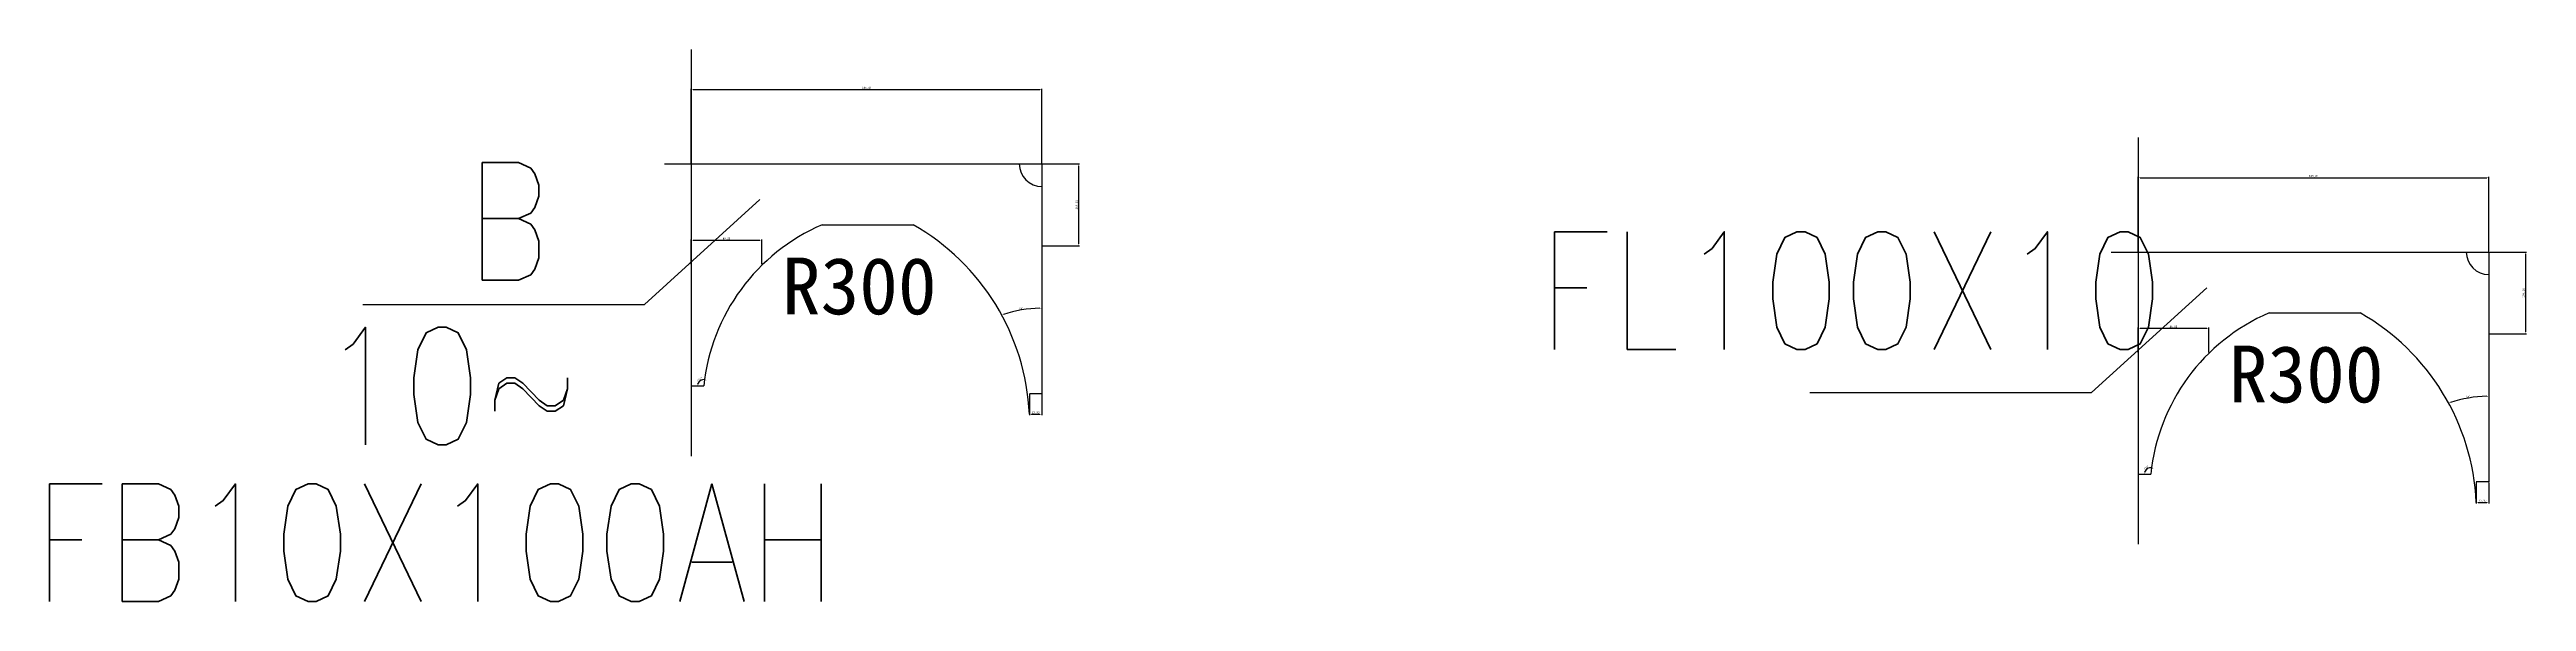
# Model space of a CAD drawing. Header units: millimetres. Extents: x -8154 to 2131, y 2597 to 6746.
# Drawn here: x -1023 to 2131, y 2597 to 3300 of the extents above; entities that cross this region are included whole.
import ezdxf

# ---------------------------------------------------------------- set-up
doc = ezdxf.new("R2010")
doc.units = ezdxf.units.MM
doc.layers.add('100-TX1', color=7, linetype='Continuous')
doc.styles.add('JNRD_E1', font='romans.shx', dxfattribs={"width": 0.8})
doc.styles.get("Standard").update_dxf_attribs({"font": ''})
doc.styles.get('Standard').set_extended_font_data('SimSun')
doc.dimstyles.new('ISO-25', dxfattribs={"dimtxt": 2.5, "dimasz": 2.5, "dimexe": 1.25, "dimexo": 0.625, "dimtad": 1, "dimtxsty": 'Standard', "dimcen": 2.5, "dimazin": 3, "dimtfac": 1, "dimtmove": 0, "dimatfit": 3})

# ---------------------------------------------------------------- blocks, each defined once
blk = doc.blocks.new('*D34')
at = {"color": 0, "lineweight": -2}
for p, q in [((-205.6, 3026.5), (-205.6, 3058.1)), ((-118.3, 3056.8), (-203.1, 3056.8)), ((-115.8, 3026.5), (-115.8, 3058.1))]:
    blk.add_line(p, q, dxfattribs=at)
at = {"color": 0}
for points in [[(-203.1, 3057.2), (-203.1, 3056.4), (-205.6, 3056.8)], [(-118.3, 3056.4), (-118.3, 3057.2), (-115.8, 3056.8)]]:
    blk.add_solid(points, dxfattribs=at)
at = {"layer": 'Defpoints', "color": 0}
for p in [(-205.6, 3056.8), (-205.6, 3025.8), (-115.8, 3025.8)]:
    blk.add_point(p, dxfattribs=at)
at = {"color": 0, "insert": (-160.7, 3058.9), "char_height": 2.5, "attachment_point": 5}
blk.add_mtext('89,85', dxfattribs=at)
blk = doc.blocks.new('*D35')
at = {"color": 0, "lineweight": -2}
blk.add_arc((-189.7, 2871.3), 8.19, 81.998, 162.4363, dxfattribs=at)
at = {"color": 0}
for points in [[(-197.9, 2873.8), (-197.1, 2873.7), (-197.9, 2871.3)], [(-188.7, 2879), (-188.4, 2879.8), (-186.1, 2878.7)]]:
    blk.add_solid(points, dxfattribs=at)
at = {"layer": 'Defpoints', "color": 0}
for p in [(-115.8, 3025.8), (-205.6, 2871.3), (-191.5, 2879.3), (-189.7, 2871.3), (-189.7, 2871.3)]:
    blk.add_point(p, dxfattribs=at)
at = {"color": 0, "insert": (-195, 2879.8), "char_height": 2.5, "attachment_point": 5, "rotation": 32.2172}
blk.add_mtext('116%%d', dxfattribs=at)
blk = doc.blocks.new('*D36')
at = {"color": 0, "lineweight": -2}
blk.add_arc((240.8, 2815.8), 154.7, 90.9258, 108.4078, dxfattribs=at)
at = {"color": 0}
for points in [[(238.3, 2970.1), (238.3, 2971), (240.8, 2970.6)], [(191.8, 2963), (192.1, 2962.2), (189.6, 2961.8)]]:
    blk.add_solid(points, dxfattribs=at)
at = {"layer": 'Defpoints', "color": 0}
for p in [(240.8, 3154.4), (172.2, 3011.5), (208.7, 2967.2), (224.9, 2861.3), (240.8, 2861.3)]:
    blk.add_point(p, dxfattribs=at)
at = {"color": 0, "insert": (214.5, 2970.2), "char_height": 2.5, "attachment_point": 5, "rotation": 9.6668}
blk.add_mtext('19%%d', dxfattribs=at)
blk = doc.blocks.new('*D37')
at = {"color": 0, "lineweight": -2}
for p, q in [((-205.6, 3155.1), (-205.6, 3250.3)), ((-203.1, 3249.1), (238.3, 3249.1)), ((240.8, 3155.1), (240.8, 3250.3))]:
    blk.add_line(p, q, dxfattribs=at)
at = {"color": 0}
for points in [[(-203.1, 3249.5), (-203.1, 3248.7), (-205.6, 3249.1)], [(238.3, 3248.7), (238.3, 3249.5), (240.8, 3249.1)]]:
    blk.add_solid(points, dxfattribs=at)
at = {"layer": 'Defpoints', "color": 0}
for p in [(240.8, 3249.1), (-205.6, 3154.4), (240.8, 3154.4)]:
    blk.add_point(p, dxfattribs=at)
at = {"color": 0, "insert": (17.6, 3251.2), "char_height": 2.5, "attachment_point": 5}
blk.add_mtext('446,43', dxfattribs=at)
blk = doc.blocks.new('*D38')
at = {"color": 0, "lineweight": -2}
for p, q in [((241.5, 3154.4), (288.7, 3154.4)), ((287.5, 3151.9), (287.5, 3052.7)), ((241.5, 3050.2), (288.7, 3050.2))]:
    blk.add_line(p, q, dxfattribs=at)
at = {"color": 0}
for points in [[(287.9, 3151.9), (287, 3151.9), (287.5, 3154.4)], [(287, 3052.7), (287.9, 3052.7), (287.5, 3050.2)]]:
    blk.add_solid(points, dxfattribs=at)
at = {"layer": 'Defpoints', "color": 0}
for p in [(240.8, 3154.4), (240.8, 3050.2), (287.5, 3050.2)]:
    blk.add_point(p, dxfattribs=at)
at = {"color": 0, "insert": (285.4, 3102.3), "char_height": 2.5, "attachment_point": 5, "rotation": 90}
blk.add_mtext('104,28', dxfattribs=at)
blk = doc.blocks.new('*D39')
at = {"color": 0, "lineweight": -2}
for p, q in [((224.9, 2860.7), (224.9, 2834)), ((240.8, 2860.7), (240.8, 2834)), ((227.4, 2835.3), (238.3, 2835.3))]:
    blk.add_line(p, q, dxfattribs=at)
at = {"color": 0}
for points in [[(227.4, 2835.7), (227.4, 2834.9), (224.9, 2835.3)], [(238.3, 2834.9), (238.3, 2835.7), (240.8, 2835.3)]]:
    blk.add_solid(points, dxfattribs=at)
at = {"layer": 'Defpoints', "color": 0}
for p in [(224.9, 2861.3), (240.8, 2861.3), (240.8, 2835.3)]:
    blk.add_point(p, dxfattribs=at)
at = {"color": 0, "insert": (232.8, 2837.4), "char_height": 2.5, "attachment_point": 5}
blk.add_mtext('15,95', dxfattribs=at)
blk = doc.blocks.new('*D99')
at = {"color": 0, "lineweight": -2}
for p, q in [((1636.6, 2914.1), (1636.6, 2945.8)), ((1724, 2944.5), (1639.1, 2944.5)), ((1726.5, 2914.1), (1726.5, 2945.8))]:
    blk.add_line(p, q, dxfattribs=at)
at = {"color": 0}
for points in [[(1639.1, 2944.9), (1639.1, 2944.1), (1636.6, 2944.5)], [(1724, 2944.1), (1724, 2944.9), (1726.5, 2944.5)]]:
    blk.add_solid(points, dxfattribs=at)
at = {"layer": 'Defpoints', "color": 0}
for p in [(1636.6, 2944.5), (1636.6, 2913.5), (1726.5, 2913.5)]:
    blk.add_point(p, dxfattribs=at)
at = {"color": 0, "insert": (1681.5, 2946.6), "char_height": 2.5, "attachment_point": 5}
blk.add_mtext('89,85', dxfattribs=at)
blk = doc.blocks.new('*D100')
at = {"color": 0, "lineweight": -2}
blk.add_arc((1652.6, 2759), 8.19, 81.998, 162.4363, dxfattribs=at)
at = {"color": 0}
for points in [[(1644.3, 2761.5), (1645.2, 2761.4), (1644.4, 2759)], [(1653.6, 2766.7), (1653.8, 2767.5), (1656.1, 2766.4)]]:
    blk.add_solid(points, dxfattribs=at)
at = {"layer": 'Defpoints', "color": 0}
for p in [(1726.5, 2913.5), (1636.6, 2759), (1650.7, 2767), (1652.6, 2759), (1652.6, 2759)]:
    blk.add_point(p, dxfattribs=at)
at = {"color": 0, "insert": (1647.2, 2767.5), "char_height": 2.5, "attachment_point": 5, "rotation": 32.2172}
blk.add_mtext('116%%d', dxfattribs=at)
blk = doc.blocks.new('*D101')
at = {"color": 0, "lineweight": -2}
blk.add_arc((2083.1, 2703.5), 154.7, 90.9258, 108.4078, dxfattribs=at)
at = {"color": 0}
for points in [[(2034.1, 2850.7), (2034.3, 2849.9), (2031.8, 2849.5)], [(2080.6, 2857.8), (2080.6, 2858.6), (2083.1, 2858.2)]]:
    blk.add_solid(points, dxfattribs=at)
at = {"layer": 'Defpoints', "color": 0}
for p in [(2083.1, 3042.1), (2014.4, 2899.2), (2050.9, 2854.9), (2067.1, 2749), (2083.1, 2749)]:
    blk.add_point(p, dxfattribs=at)
at = {"color": 0, "insert": (2056.8, 2857.9), "char_height": 2.5, "attachment_point": 5, "rotation": 9.6668}
blk.add_mtext('19%%d', dxfattribs=at)
blk = doc.blocks.new('*D102')
at = {"color": 0, "lineweight": -2}
for p, q in [((1636.6, 3042.8), (1636.6, 3138)), ((1639.1, 3136.8), (2080.6, 3136.8)), ((2083.1, 3042.8), (2083.1, 3138))]:
    blk.add_line(p, q, dxfattribs=at)
at = {"color": 0}
for points in [[(1639.1, 3137.2), (1639.1, 3136.4), (1636.6, 3136.8)], [(2080.6, 3136.4), (2080.6, 3137.2), (2083.1, 3136.8)]]:
    blk.add_solid(points, dxfattribs=at)
at = {"layer": 'Defpoints', "color": 0}
for p in [(2083.1, 3136.8), (1636.6, 3042.1), (2083.1, 3042.1)]:
    blk.add_point(p, dxfattribs=at)
at = {"color": 0, "insert": (1859.8, 3138.9), "char_height": 2.5, "attachment_point": 5}
blk.add_mtext('446,43', dxfattribs=at)
blk = doc.blocks.new('*D103')
at = {"color": 0, "lineweight": -2}
for p, q in [((2083.7, 3042.1), (2130.9, 3042.1)), ((2129.7, 3039.6), (2129.7, 2940.4)), ((2083.7, 2937.9), (2130.9, 2937.9))]:
    blk.add_line(p, q, dxfattribs=at)
at = {"color": 0}
for points in [[(2130.1, 3039.6), (2129.3, 3039.6), (2129.7, 3042.1)], [(2129.3, 2940.4), (2130.1, 2940.4), (2129.7, 2937.9)]]:
    blk.add_solid(points, dxfattribs=at)
at = {"layer": 'Defpoints', "color": 0}
for p in [(2083.1, 3042.1), (2083.1, 2937.9), (2129.7, 2937.9)]:
    blk.add_point(p, dxfattribs=at)
at = {"color": 0, "insert": (2127.6, 2990), "char_height": 2.5, "attachment_point": 5, "rotation": 90}
blk.add_mtext('104,28', dxfattribs=at)
blk = doc.blocks.new('*D104')
at = {"color": 0, "lineweight": -2}
for p, q in [((2067.1, 2748.4), (2067.1, 2721.7)), ((2083.1, 2748.4), (2083.1, 2721.7)), ((2069.6, 2723), (2080.6, 2723))]:
    blk.add_line(p, q, dxfattribs=at)
at = {"color": 0}
for points in [[(2069.6, 2723.4), (2069.6, 2722.6), (2067.1, 2723)], [(2080.6, 2722.6), (2080.6, 2723.4), (2083.1, 2723)]]:
    blk.add_solid(points, dxfattribs=at)
at = {"layer": 'Defpoints', "color": 0}
for p in [(2067.1, 2749), (2083.1, 2749), (2083.1, 2723)]:
    blk.add_point(p, dxfattribs=at)
at = {"color": 0, "insert": (2075.1, 2725.1), "char_height": 2.5, "attachment_point": 5}
blk.add_mtext('15,95', dxfattribs=at)

msp = doc.modelspace()

# ---------------------------------------------------------------- linework, layer by layer
for p, q in [((-205.608, 3300.304), (-205.608, 2781.913)), ((1636.62, 3187.991), (1636.62, 2669.6)), ((-239.851, 3154.443), (240.827, 3154.443)), ((240.827, 3154.443), (240.827, 2861.314)), ((-265.27, 2975.243), (-118.255, 3108.916)), ((-39.059, 3076.798), (76.95, 3076.798)), ((1602.377, 3042.13), (2083.055, 3042.13)), ((2083.055, 3042.13), (2083.055, 2749.001)), ((1576.958, 2862.93), (1723.972, 2996.603)), ((-623.766, 2975.243), (-265.27, 2975.243)), ((1803.168, 2964.485), (1919.178, 2964.485)), ((-205.608, 2871.316), (-189.673, 2871.316)), ((240.827, 2861.314), (224.872, 2861.314)), ((1218.462, 2862.93), (1576.958, 2862.93)), ((1636.62, 2759.002), (1652.555, 2759.002)), ((2083.055, 2749.001), (2067.1, 2749.001))]:
    msp.add_line(p, q)
for centre, radius, start, end in [((240.827, 3154.443), 28.764, 180, 270), ((61.056, 2845.477), 252.057, 113.402904, 174.116149), ((-68.327, 2821.761), 293.512, 2.6431, 60.332676), ((2083.055, 3042.13), 28.764, 180, 270), ((1903.284, 2733.164), 252.057, 113.402904, 174.116149), ((1773.9, 2709.448), 293.512, 2.6431, 60.332676)]:
    msp.add_arc(centre, radius, start, end)

# ---------------------------------------------------------------- texts
for p in [(-90.284, 2962.68), (1751.944, 2850.367)]:
    msp.add_text('R300', height=72.4065, rotation=1080).set_placement(p)
at = {"layer": '100-TX1', "color": 2, "linetype": 'Continuous', "style": 'JNRD_E1', "width": 0.8}
for s, p in [('B', (-492.276, 3006.081)), ('FL100X10', (872.998, 2917.943)), ('10~', (-677.044, 2796.181)), ('FB10X100AH', (-1043.232, 2596.566))]:
    msp.add_text(s, height=150, dxfattribs=at).set_placement(p)

# ---------------------------------------------------------------- dimensions: what is measured, and where the dimension line sits
for p1, p2, picture, middle in [((-205.6075, 3154.4433), (240.8274, 3154.4433), '*D37', (17.6099, 3251.1779)), ((1636.62, 3042.1303), (2083.0549, 3042.1303), '*D102', (1859.8375, 3138.8648))]:
    dim = msp.add_aligned_dim(p1=p1, p2=p2, distance=94.6501, dimstyle='ISO-25')
    dim.commit()
    dim.dimension.update_dxf_attribs({"geometry": picture, "text_midpoint": middle})
for base, line1, line2, picture, middle in [((208.658, 2967.179), ((224.872, 2861.314), (172.172, 3011.52)), ((240.827, 3154.443), (240.827, 2861.314)), '*D36', (214.532, 2970.211)), ((2050.885, 2854.866), ((2067.1, 2749.001), (2014.4, 2899.207)), ((2083.055, 3042.13), (2083.055, 2749.001)), '*D101', (2056.76, 2857.898)), ((-191.509, 2879.295), ((-205.608, 2871.316), (-189.673, 2871.316)), ((-189.673, 2871.316), (-115.755, 3025.831)), '*D35', (-195.038, 2879.829)), ((1650.719, 2766.981), ((1636.62, 2759.002), (1652.555, 2759.002)), ((1652.555, 2759.002), (1726.472, 2913.518)), '*D100', (1647.19, 2767.516))]:
    dim = msp.add_angular_dim_2l(base=base, line1=line1, line2=line2, dimstyle='ISO-25')
    dim.commit()
    dim.dimension.update_dxf_attribs({"geometry": picture, "text_midpoint": middle})
for base, p1, p2, picture, middle in [((287.462, 3050.164), (240.827, 3154.443), (240.827, 3050.164), '*D38', (285.377, 3102.304)), ((2129.689, 2937.851), (2083.055, 3042.13), (2083.055, 2937.851), '*D103', (2127.605, 2989.991))]:
    dim = msp.add_linear_dim(base=base, p1=p1, p2=p2, angle=90, dimstyle='ISO-25')
    dim.commit()
    dim.dimension.update_dxf_attribs({"geometry": picture, "text_midpoint": middle})
for base, p1, p2, picture, middle in [((-205.608, 3056.817), (-115.755, 3025.831), (-205.608, 3025.831), '*D34', (-160.681, 3058.901)), ((1636.62, 2944.504), (1726.472, 2913.518), (1636.62, 2913.518), '*D99', (1681.546, 2946.588)), ((240.82737, 2835.29658), (224.87242, 2861.3142), (240.82737, 2861.3142), '*D39', (232.8499, 2837.38108)), ((2083.0549, 2722.9835), (2067.1, 2749.0012), (2083.0549, 2749.0012), '*D104', (2075.0774, 2725.068))]:
    dim = msp.add_linear_dim(base=base, p1=p1, p2=p2, dimstyle='ISO-25')
    dim.commit()
    dim.dimension.update_dxf_attribs({"geometry": picture, "text_midpoint": middle})

doc.saveas('drawing.dxf')
